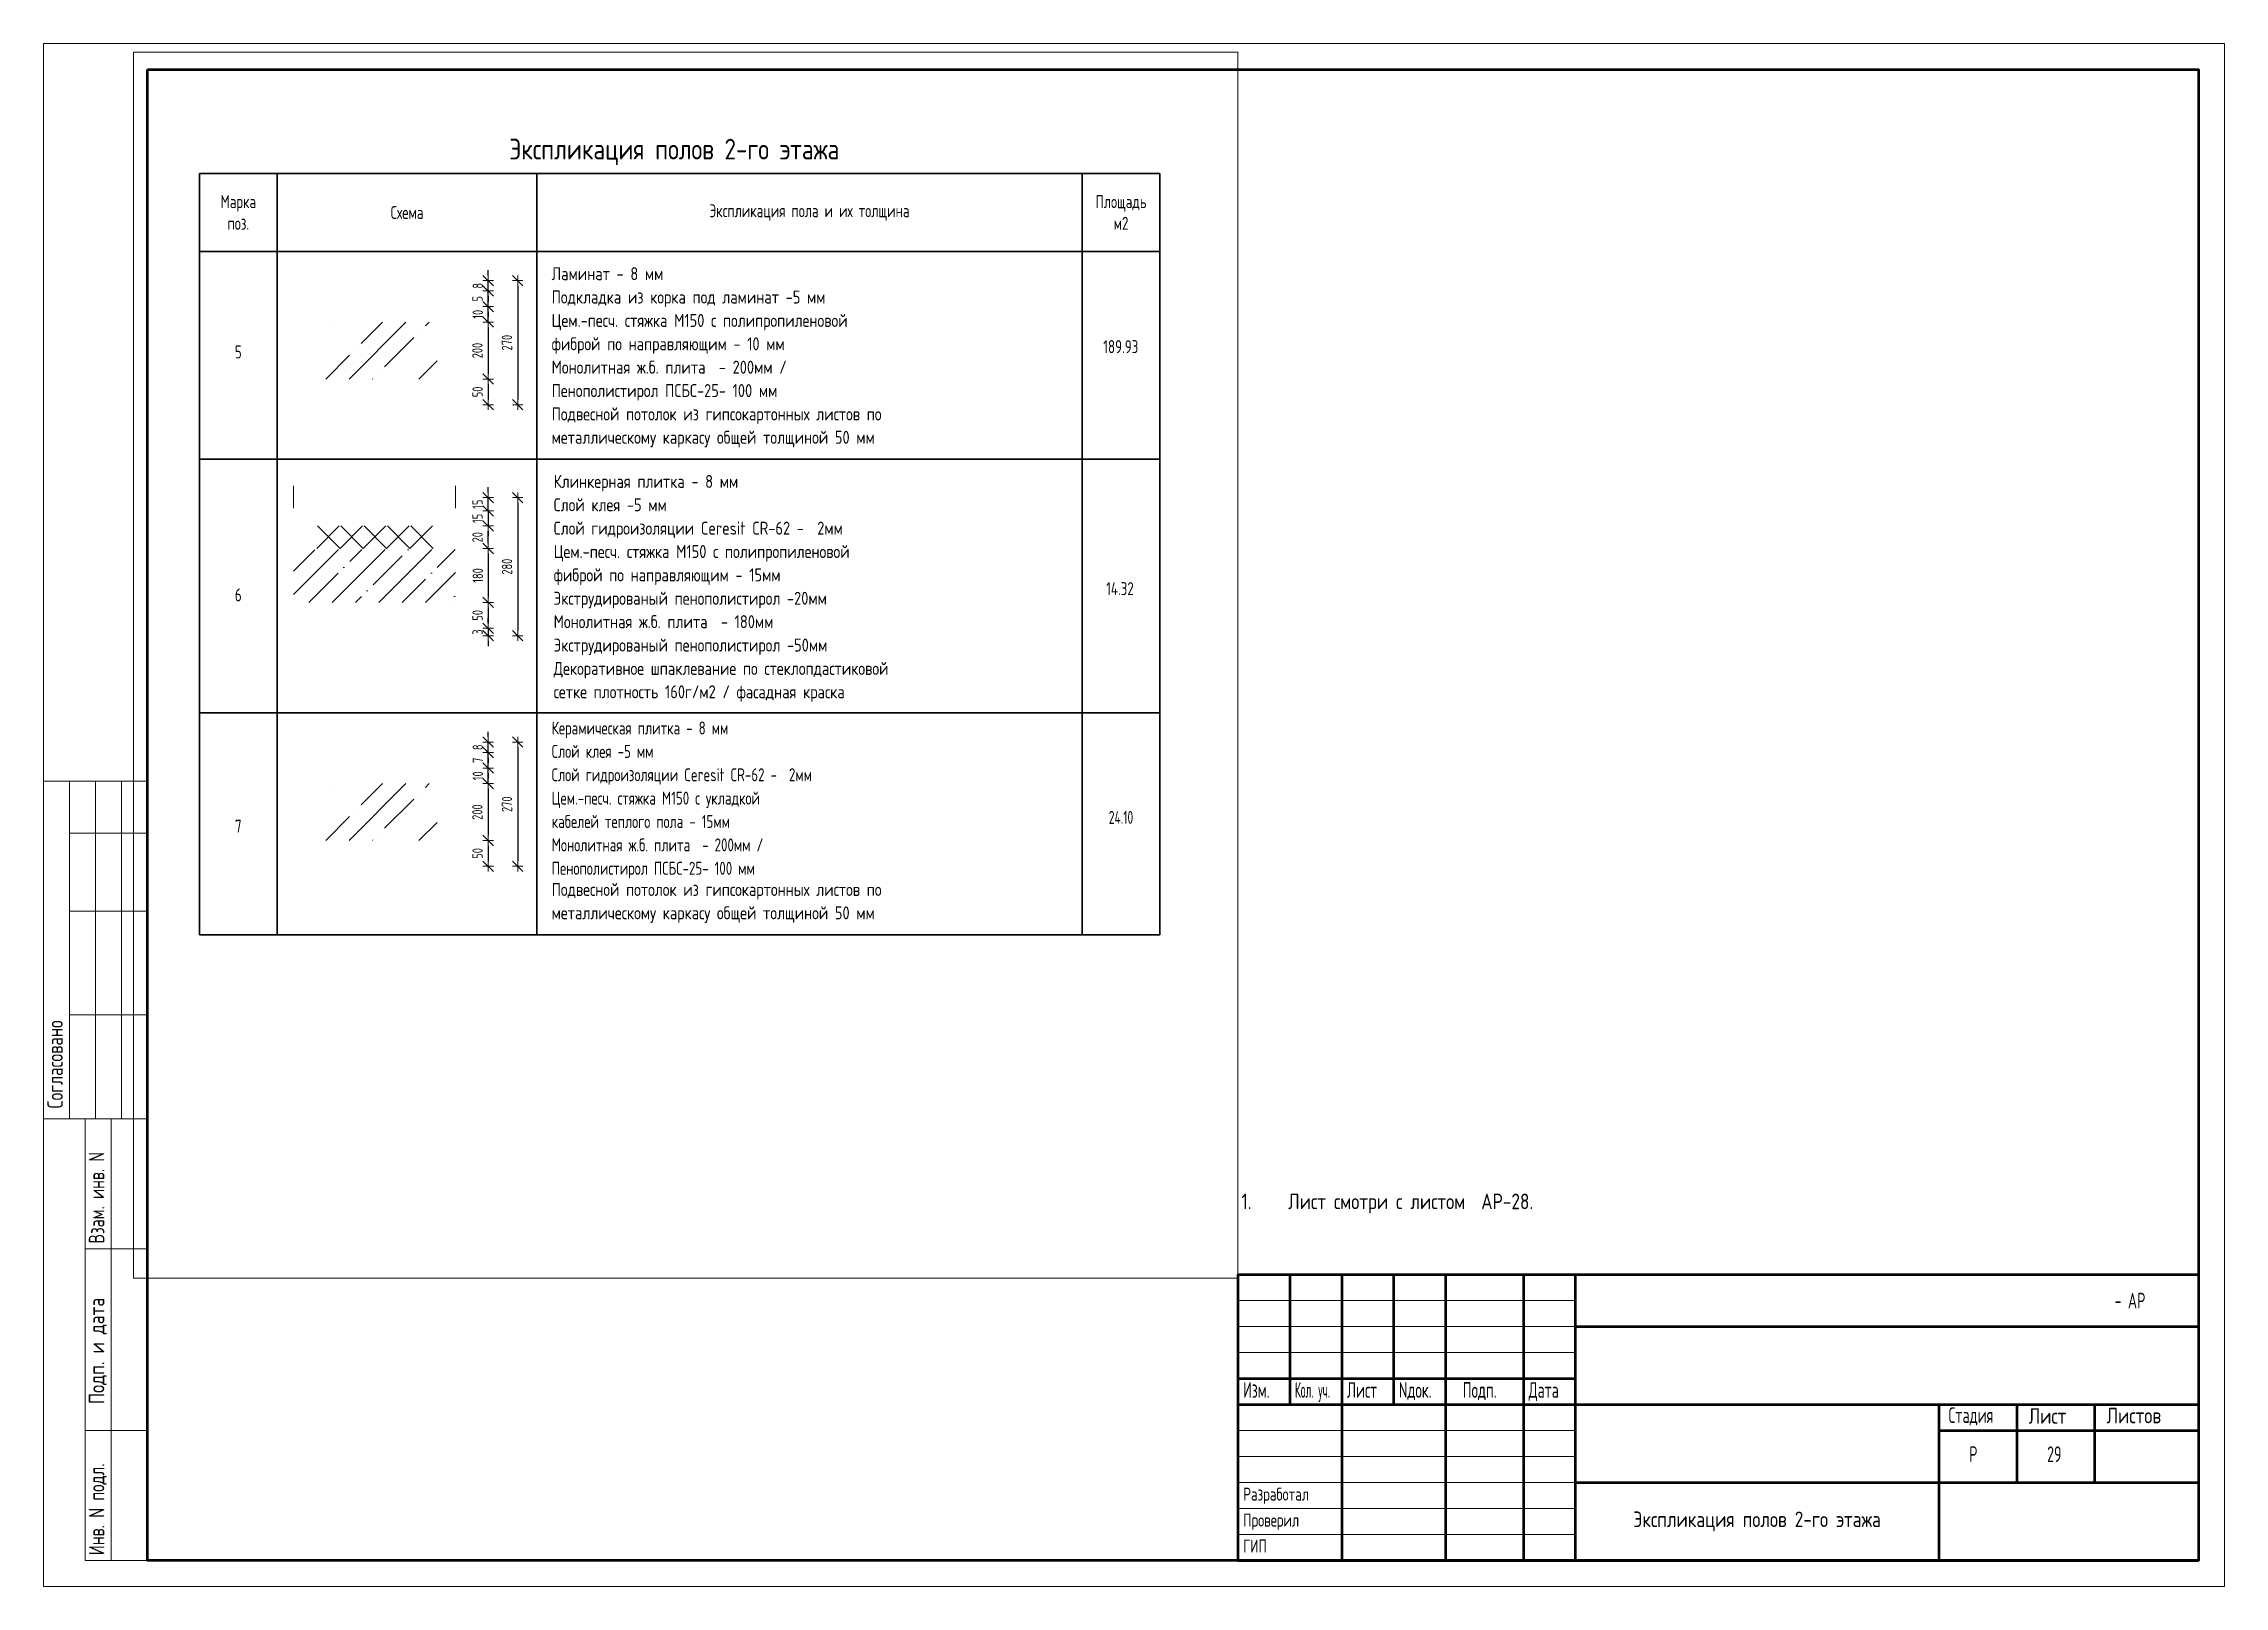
# Paper-space layout 'A29' of a CAD drawing. Header units: millimetres. Extents: x -3 to 417, y -3 to 294.
# The model-space entities are those that its viewports show. They can reach past a viewport. Long polylines and large blocks are cut down to what shows.
import ezdxf
from ezdxf.enums import TextEntityAlignment as Align

# ---------------------------------------------------------------- set-up
doc = ezdxf.new("R2010")
doc.units = ezdxf.units.MM
doc.header["$LTSCALE"] = 100
doc.header["$PDMODE"] = 35
for name, color, linetype, lineweight in [('0.5', 7, 'Continuous', 50), ('Примітки 0.09', 200, 'Continuous', 9), ('Розміри 0.09', 5, 'Continuous', 9), ('Тонкі 0.18', 142, 'Continuous', 18), ('Штрихування 0.09', 253, 'Continuous', 9)]:
    doc.layers.add(name, color=color, linetype=linetype, lineweight=lineweight)
doc.layers.add('ViewPorts', color=240, linetype='Continuous', plot=False)
doc.styles.add('GOST 2.304', font='CS_Gost2304.shx')
doc.styles.add('SPDS', font='SPDS.shx', dxfattribs={"width": 0.9})
doc.dimstyles.new('10_ Разм.цепочки_c выноск', dxfattribs={"dimscale": 100, "dimtxt": 2, "dimasz": 1, "dimexe": 2, "dimexo": 2, "dimgap": 1, "dimtad": 1, "dimdec": 0, "dimlfac": 0.1, "dimzin": 0, "dimdsep": 46, "dimtxsty": 'SPDS', "dimblk": 'dblk_0', "dimcen": 2, "dimdle": 1.5, "dimse1": 1, "dimse2": 1, "dimadec": 0, "dimazin": 0, "dimtfac": 1, "dimtdec": 0, "dimtix": 1, "dimtmove": 1, "dimatfit": 3, "dimfxl": 0, "dimtolj": 1, "dimtzin": 0, "dimarcsym": 0})

psp = doc.layouts.new('A29')

# ---------------------------------------------------------------- texts
at = {"layer": 'Примітки 0.09', "style": 'SPDS', "width": 0.805546}
psp.add_text('29', height=3, dxfattribs=at).set_placement((382.84, 20.77))
at = {"layer": 'Примітки 0.09', "color": 7, "char_height": 3, "style": 'SPDS'}
for s, insert, width, attachment_point in [('\\pi-6,l6,t9,12;{\\Fcs_gost2304|c204;\\W1;\\C256;1.^IЛист смотри с листом  \\C3;АР-2\\Fcs_gost2304|c0;8\\Fcs_gost2304|c204;\\C256;.}', (227.68, 72.43), 184.3063, 1), ('{\\W1;\\C256;Экспликация полов 2-го этажа }', (326.98, 9.33), 70, 5)]:
    psp.add_mtext(s, dxfattribs=dict(at, insert=insert, width=width, attachment_point=attachment_point))

msp = doc.modelspace()

# ---------------------------------------------------------------- texts
at = {"layer": 'Примітки 0.09', "style": 'SPDS'}
msp.add_text('Экспликация полов 2-го этажа ', height=400, dxfattribs=at).set_placement((120854.617, -239599.34), align=Align.CENTER)
at = {"layer": 'Примітки 0.09', "style": 'GOST 2.304'}
for s, p in [('Ламинат - 8 мм', (118388.605, -241922.437)), ('Подкладка из корка под ламинат -5 мм', (118388.605, -242372.437)), ('Цем.-песч. стяжка М150 с полипропиленовой', (118388.605, -242822.437)), ('фиброй по направляющим - 10 мм', (118388.605, -243272.437)), ('Монолитная ж.б. плита  - 200мм /', (118388.605, -243722.437)), ('Пенополистирол ПСБС-25- 100 мм', (118388.605, -244172.437)), ('Подвесной потолок из гипсокартонных листов по', (118388.605, -244622.437)), ('металлическому каркасу общей толщиной 50 мм', (118388.605, -245072.437)), ('Клинкерная плитка - 8 мм', (118427.776, -245921.228)), ('Слой клея -5 мм', (118427.776, -246371.228)), ('Слой гидроизоляции Ceresit CR-62 -  2мм', (118427.776, -246821.228)), ('Цем.-песч. стяжка М150 с полипропиленовой', (118427.776, -247271.228)), ('фиброй по направляющим - 15мм', (118427.776, -247721.228)), ('Экструдированый пенополистирол -20мм', (118427.776, -248171.228)), ('Монолитная ж.б. плита  - 180мм', (118427.776, -248621.228)), ('Экструдированый пенополистирол -50мм', (118427.776, -249071.228)), ('Декоративное шпаклевание по стеклопдастиковой', (118427.776, -249521.228)), ('сетке плотность 160г/м2 / фасадная краска', (118427.776, -249971.228)), ('Подвесной потолок из гипсокартонных листов по', (118388.605, -253776.038)), ('металлическому каркасу общей толщиной 50 мм', (118388.605, -254226.038))]:
    msp.add_text(s, height=250, dxfattribs=at).set_placement(p)
at = {"layer": 'Примітки 0.09', "style": 'SPDS'}
for s, width, p in [('5', 0.9, (112354.617, -243304.249)), ('189.93', 0.9, (129350.682, -243201.947)), ('14.32', 0.9, (129334.845, -247859.633)), ('6', 0.9, (112354.617, -247981.318)), ('7', 0.9, (112354.617, -252430.992)), ('24.10', 0.8, (129354.617, -252263.502))]:
    msp.add_text(s, height=250, dxfattribs=dict(at, width=width)).set_placement(p, align=Align.MIDDLE_CENTER)
at = {"layer": 'Примітки 0.09', "lineweight": 25, "style": 'SPDS', "width": 0.9}
for s, p in [('Керамическая плитка - 8 мм', (118390.229, -250667.942)), ('Слой клея -5 мм', (118390.229, -251117.942)), ('Слой гидроизоляции Ceresit CR-62 -  2мм', (118390.229, -251567.942)), ('Цем.-песч. стяжка М150 с укладкой', (118390.229, -252017.942)), ('кабелей теплого пола - 15мм', (118390.229, -252467.942)), ('Монолитная ж.б. плита  - 200мм /', (118390.229, -252917.942)), ('Пенополистирол ПСБС-25- 100 мм', (118390.229, -253367.942))]:
    msp.add_text(s, height=250, dxfattribs=at).set_placement(p)
at = {"layer": 'Примітки 0.09', "char_height": 250, "attachment_point": 5, "style": 'SPDS'}
for s, insert, width in [('Марка\\Pпоз.', (112354.617, -240618.985), 1500), ('Схема', (115604.617, -240618.985), 5000), ('Экспликация пола и их толщина', (123354.617, -240618.985), 10500), ('Площадь\\Pм2', (129354.617, -240618.985), 1500)]:
    msp.add_mtext(s, dxfattribs=dict(at, insert=insert, width=width))

# ---------------------------------------------------------------- blocks, each defined once
blk = doc.blocks.new('A$C1BD929A5')
at = {"layer": 'Тонкі 0.18', "color": 0, "extrusion": (1, 0, 0)}
for points, elevation in [([(8500, 0), (15000, 0)], -2000), ([(14000, 0), (15000, 0)], -1500), ([(14000, 0), (15000, 0)], -1000), ([(14000, 0), (15000, 0)], -500), ([(12500, 0), (14000, 0)], -1500), ([(12500, 0), (14000, 0)], -1000), ([(12500, 0), (14000, 0)], -500), ([(10500, 0), (12500, 0)], -1500), ([(10500, 0), (12500, 0)], -1000), ([(10500, 0), (12500, 0)], -500), ([(8500, 0), (10500, 0)], -1500), ([(8500, 0), (10500, 0)], -1000), ([(8500, 0), (10500, 0)], -500), ([(0, 0), (8500, 0)], -1200), ([(0, 0), (8500, 0)], -700)]:
    blk.add_lwpolyline(points, dxfattribs=dict(at, elevation=elevation))
at = {"layer": 'Тонкі 0.18', "color": 0, "extrusion": (0, 1, 0)}
for points, elevation in [([(2000, 0), (0, 0)], 15000), ([(1500, 0), (1000, 0)], 14000), ([(1000, 0), (500, 0)], 14000), ([(500, 0), (0, 0)], 14000), ([(1500, 0), (1000, 0)], 12500), ([(1000, 0), (500, 0)], 12500), ([(500, 0), (0, 0)], 12500), ([(1500, 0), (1000, 0)], 10500), ([(1000, 0), (500, 0)], 10500), ([(500, 0), (0, 0)], 10500), ([(2000, 0), (0, 0)], 8500), ([(1200, 0), (0, 0)], 8500), ([(1200, 0), (0, 0)], 6000), ([(1200, 0), (0, 0)], 2500)]:
    blk.add_lwpolyline(points, dxfattribs=dict(at, elevation=elevation))
at = {"layer": 'Тонкі 0.18', "color": 0, "extrusion": (1, 0, 0)}
blk.add_lwpolyline([(0, 0), (8500, 0)], dxfattribs=at)
at = {"layer": 'Тонкі 0.18', "color": 0, "extrusion": (0, 1, 0)}
blk.add_lwpolyline([(1200, 0), (0, 0)], dxfattribs=at)
at = {"layer": 'Тонкі 0.18', "color": 0, "ltscale": 0.01, "style": 'SPDS'}
for s, width, p in [('Согласовано', 0.95, (-1630, 8700)), ('Взам. инв. N', 0.898187, (-830, 6100)), ('Инв. N подл.', 0.909605, (-830, 100))]:
    blk.add_text(s, height=300, rotation=90, dxfattribs=dict(at, width=width)).set_placement(p)
blk.add_text('Подп. и дата', height=300, rotation=90, dxfattribs=at).set_placement((-830, 3010))
blk = doc.blocks.new('A$C2803562B')
at = {"color": 7, "lineweight": 50, "extrusion": (1, 0, 0)}
for points, elevation in [([(5500, 0), (5000, 0)], -17500), ([(5500, 0), (5000, 0)], -16500), ([(5500, 0), (5000, 0)], -15500), ([(5500, 0), (5000, 0)], -14500), ([(5500, 0), (5000, 0)], -13000), ([(5500, 0), (5000, 0)], -12000), ([(5000, 0), (4500, 0)], -17500), ([(5000, 0), (4500, 0)], -16500), ([(5000, 0), (4500, 0)], -15500), ([(5000, 0), (4500, 0)], -14500), ([(5000, 0), (4500, 0)], -13000), ([(5000, 0), (4500, 0)], -12000), ([(4500, 0), (4000, 0)], -17500), ([(4500, 0), (4000, 0)], -16500), ([(4500, 0), (4000, 0)], -15500), ([(4500, 0), (4000, 0)], -14500), ([(4500, 0), (4000, 0)], -13000), ([(4500, 0), (4000, 0)], -12000), ([(4000, 0), (3500, 0)], -17500), ([(4000, 0), (3500, 0)], -16500), ([(4000, 0), (3500, 0)], -15500), ([(4000, 0), (3500, 0)], -14500), ([(4000, 0), (3500, 0)], -13000), ([(4000, 0), (3500, 0)], -12000), ([(3500, 0), (3000, 0)], -17500), ([(3500, 0), (3000, 0)], -16500), ([(3500, 0), (3000, 0)], -15500), ([(3500, 0), (3000, 0)], -14500), ([(3500, 0), (3000, 0)], -13000), ([(3500, 0), (3000, 0)], -12000), ([(3000, 0), (2500, 0)], -16500), ([(3000, 0), (2500, 0)], -14500), ([(3000, 0), (2500, 0)], -13000), ([(3000, 0), (2500, 0)], -12000), ([(3000, 0), (2500, 0)], -5000), ([(3000, 0), (2500, 0)], -3500), ([(3000, 0), (2500, 0)], -2000), ([(2500, 0), (2000, 0)], -16500), ([(2500, 0), (2000, 0)], -14500), ([(2500, 0), (2000, 0)], -13000), ([(2500, 0), (2000, 0)], -12000), ([(2500, 0), (2000, 0)], -5000), ([(2500, 0), (2000, 0)], -3500), ([(2500, 0), (2000, 0)], -2000), ([(2000, 0), (1500, 0)], -16500), ([(2000, 0), (1500, 0)], -14500), ([(2000, 0), (1500, 0)], -13000), ([(2000, 0), (1500, 0)], -12000), ([(2000, 0), (1500, 0)], -5000), ([(2000, 0), (1500, 0)], -3500), ([(2000, 0), (1500, 0)], -2000), ([(1500, 0), (1000, 0)], -16500), ([(1500, 0), (1000, 0)], -14500), ([(1500, 0), (1000, 0)], -13000), ([(1500, 0), (1000, 0)], -12000), ([(1500, 0), (0, 0)], -5000), ([(1000, 0), (500, 0)], -16500), ([(1000, 0), (500, 0)], -14500), ([(1000, 0), (500, 0)], -13000), ([(1000, 0), (500, 0)], -12000), ([(500, 0), (0, 0)], -16500), ([(500, 0), (0, 0)], -14500), ([(500, 0), (0, 0)], -13000), ([(500, 0), (0, 0)], -12000)]:
    blk.add_lwpolyline(points, dxfattribs=dict(at, elevation=elevation))
at = {"color": 7, "extrusion": (0, 1, 0)}
for points, elevation in [([(18500, 0), (17500, 0)], 5000), ([(17500, 0), (16500, 0)], 5000), ([(16500, 0), (15500, 0)], 5000), ([(15500, 0), (14500, 0)], 5000), ([(14500, 0), (13000, 0)], 5000), ([(13000, 0), (12000, 0)], 5000), ([(18500, 0), (17500, 0)], 4500), ([(17500, 0), (16500, 0)], 4500), ([(16500, 0), (15500, 0)], 4500), ([(15500, 0), (14500, 0)], 4500), ([(14500, 0), (13000, 0)], 4500), ([(13000, 0), (12000, 0)], 4500), ([(18500, 0), (17500, 0)], 4000), ([(17500, 0), (16500, 0)], 4000), ([(16500, 0), (15500, 0)], 4000), ([(15500, 0), (14500, 0)], 4000), ([(14500, 0), (13000, 0)], 4000), ([(13000, 0), (12000, 0)], 4000), ([(18500, 0), (17500, 0)], 2500), ([(17500, 0), (16500, 0)], 2500), ([(16500, 0), (15500, 0)], 2500), ([(15500, 0), (14500, 0)], 2500), ([(14500, 0), (13000, 0)], 2500), ([(13000, 0), (12000, 0)], 2500), ([(18500, 0), (17500, 0)], 2000), ([(17500, 0), (16500, 0)], 2000), ([(16500, 0), (15500, 0)], 2000), ([(15500, 0), (14500, 0)], 2000), ([(14500, 0), (13000, 0)], 2000), ([(13000, 0), (12000, 0)], 2000), ([(18500, 0), (17500, 0)], 1500), ([(17500, 0), (16500, 0)], 1500), ([(16500, 0), (15500, 0)], 1500), ([(15500, 0), (14500, 0)], 1500), ([(14500, 0), (13000, 0)], 1500), ([(13000, 0), (12000, 0)], 1500), ([(18500, 0), (17500, 0)], 1000), ([(17500, 0), (16500, 0)], 1000), ([(16500, 0), (15500, 0)], 1000), ([(15500, 0), (14500, 0)], 1000), ([(14500, 0), (13000, 0)], 1000), ([(13000, 0), (12000, 0)], 1000), ([(18500, 0), (17500, 0)], 500), ([(17500, 0), (16500, 0)], 500), ([(16500, 0), (15500, 0)], 500), ([(15500, 0), (14500, 0)], 500), ([(14500, 0), (13000, 0)], 500), ([(13000, 0), (12000, 0)], 500)]:
    blk.add_lwpolyline(points, dxfattribs=dict(at, elevation=elevation))
at = {"color": 7, "lineweight": 50, "extrusion": (0, 1, 0)}
for points, elevation in [([(12000, 0), (5000, 0)], 4500), ([(5000, 0), (3500, 0)], 4500), ([(3500, 0), (2000, 0)], 4500), ([(2000, 0), (0, 0)], 4500), ([(18500, 0), (17500, 0)], 3500), ([(17500, 0), (16500, 0)], 3500), ([(16500, 0), (15500, 0)], 3500), ([(15500, 0), (14500, 0)], 3500), ([(14500, 0), (13000, 0)], 3500), ([(13000, 0), (12000, 0)], 3500), ([(18500, 0), (17500, 0)], 3000), ([(17500, 0), (16500, 0)], 3000), ([(16500, 0), (15500, 0)], 3000), ([(15500, 0), (14500, 0)], 3000), ([(14500, 0), (13000, 0)], 3000), ([(13000, 0), (12000, 0)], 3000), ([(12000, 0), (5000, 0)], 3000), ([(5000, 0), (3500, 0)], 3000), ([(3500, 0), (2000, 0)], 3000), ([(2000, 0), (0, 0)], 3000), ([(5000, 0), (3500, 0)], 2500), ([(3500, 0), (2000, 0)], 2500), ([(2000, 0), (0, 0)], 2500), ([(12000, 0), (5000, 0)], 1500), ([(5000, 0), (3500, 0)], 1500), ([(3500, 0), (2000, 0)], 1500), ([(2000, 0), (0, 0)], 1500)]:
    blk.add_lwpolyline(points, dxfattribs=dict(at, elevation=elevation))
at = {"extrusion": (0, 1, 0)}
blk.add_lwpolyline([(18500, 0), (0, 0)], dxfattribs=at)
at = {"layer": '0.5', "color": 0, "extrusion": (1, 0, 0), "elevation": -18500}
blk.add_lwpolyline([(5500, 0), (0, 0)], dxfattribs=at)
at = {"layer": '0.5', "color": 0, "extrusion": (0, 1, 0), "elevation": 5500}
blk.add_lwpolyline([(18500, 0), (0, 0)], dxfattribs=at)
at = {"layer": '0.5', "color": 0, "extrusion": (1, 0, 0)}
blk.add_lwpolyline([(5500, 0), (0, 0)], dxfattribs=at)
at = {"layer": '0.5', "color": 0, "extrusion": (0, 1, 0)}
blk.add_lwpolyline([(18500, 0), (0, 0)], dxfattribs=at)
at = {"color": 7, "style": 'SPDS'}
for s, height, width, p in [('- АР', 300, 0.805546, (-1613, 4850)), ('Изм.', 300, 0.8, (-18400, 3130)), ('Кол. уч.', 300, 0.6, (-17400, 3130)), ('Лист', 300, 0.8, (-16400, 3130)), ('Nдок.', 300, 0.8, (-15400, 3130)), ('Подп.', 300, 0.8, (-14169, 3130)), ('Дата', 300, 0.8, (-12900, 3130)), ('Стадия', 300, 0.805546, (-4811, 2646)), ('Р', 300, 0.805546, (-4415, 1895)), ('Разработал', 250, 0.9, (-18396, 1150)), ('Проверил', 250, 0.9, (-18396, 650)), ('ГИП', 250, 0.9, (-18396, 150))]:
    blk.add_text(s, height=height, dxfattribs=dict(at, width=width)).set_placement(p)
for s, p in [('Лист', (-3269, 2630)), ('Листов', (-1769, 2638))]:
    blk.add_text(s, height=300, dxfattribs=at).set_placement(p)
blk = doc.blocks.new('dblk_0')
at = {"color": 0, "linetype": 'ByBlock'}
for p, q in [((1, 1), (-1, -1)), ((-1, 0), (1, 0)), ((0, 1), (0, -1))]:
    blk.add_line(p, q, dxfattribs=at)
blk = doc.blocks.new('*D394')
at = {"layer": 'Defpoints', "color": 0, "ltscale": 100, "transparency": 16777216}
for p in [(116538, -242730), (116538, -243825), (117167, -243825)]:
    blk.add_point(p, dxfattribs=at)
at = {"layer": 'Розміри 0.09', "color": 0, "lineweight": -2, "ltscale": 100, "transparency": 16777216}
blk.add_line((117167, -242830), (117167, -243725), dxfattribs=at)
at = {"layer": 'Розміри 0.09', "color": 0, "lineweight": -2, "ltscale": 100, "transparency": 16777216, "xscale": 100, "yscale": 100, "zscale": 100}
for p, rotation in [((117167, -242730), 90), ((117167, -243825), 270)]:
    blk.add_blockref('dblk_0', p, dxfattribs=dict(at, rotation=rotation))
at = {"layer": 'Розміри 0.09', "color": 0, "ltscale": 100, "transparency": 16777216, "insert": (116959, -243277), "char_height": 200, "attachment_point": 5, "rotation": 90, "style": 'SPDS'}
blk.add_mtext('\\A1;200', dxfattribs=at)
blk = doc.blocks.new('*D395')
at = {"layer": 'Defpoints', "color": 0, "ltscale": 100, "transparency": 16777216}
for p in [(116538, -242130), (117167, -242130), (116538, -242430)]:
    blk.add_point(p, dxfattribs=at)
at = {"layer": 'Розміри 0.09', "color": 0, "lineweight": -2, "ltscale": 100, "transparency": 16777216}
for p, q in [((117167, -242030), (117167, -241930)), ((117167, -242430), (117167, -242130)), ((117167, -242530), (117167, -242630))]:
    blk.add_line(p, q, dxfattribs=at)
at = {"layer": 'Розміри 0.09', "color": 0, "lineweight": -2, "ltscale": 100, "transparency": 16777216, "xscale": 100, "yscale": 100, "zscale": 100}
for p, rotation in [((117167, -242130), 270), ((117167, -242430), 90)]:
    blk.add_blockref('dblk_0', p, dxfattribs=dict(at, rotation=rotation))
at = {"layer": 'Розміри 0.09', "color": 0, "ltscale": 100, "transparency": 16777216, "insert": (116963, -242280), "char_height": 200, "attachment_point": 5, "rotation": 90, "style": 'SPDS'}
blk.add_mtext('\\A1;5', dxfattribs=at)
blk = doc.blocks.new('*D396')
at = {"layer": 'Defpoints', "color": 0, "ltscale": 100, "transparency": 16777216}
for p in [(116538, -241930), (116538, -242130), (117167, -241930)]:
    blk.add_point(p, dxfattribs=at)
at = {"layer": 'Розміри 0.09', "color": 0, "lineweight": -2, "ltscale": 100, "transparency": 16777216}
for p, q in [((117167, -241830), (117167, -241730)), ((117167, -242130), (117167, -241930)), ((117167, -242230), (117167, -242330))]:
    blk.add_line(p, q, dxfattribs=at)
at = {"layer": 'Розміри 0.09', "color": 0, "lineweight": -2, "ltscale": 100, "transparency": 16777216, "xscale": 100, "yscale": 100, "zscale": 100}
for p, rotation in [((117167, -241930), 270), ((117167, -242130), 90)]:
    blk.add_blockref('dblk_0', p, dxfattribs=dict(at, rotation=rotation))
at = {"layer": 'Розміри 0.09', "color": 0, "ltscale": 100, "transparency": 16777216, "insert": (116967, -242030), "char_height": 200, "attachment_point": 5, "rotation": 90, "style": 'SPDS'}
blk.add_mtext('\\A1;8', dxfattribs=at)
blk = doc.blocks.new('*D397')
at = {"layer": 'Defpoints', "color": 0, "ltscale": 100, "transparency": 16777216}
for p in [(116538, -241930), (116538, -244321), (117737, -244321)]:
    blk.add_point(p, dxfattribs=at)
at = {"layer": 'Розміри 0.09', "color": 0, "lineweight": -2, "ltscale": 100, "transparency": 16777216}
blk.add_line((117737, -242030), (117737, -244221), dxfattribs=at)
at = {"layer": 'Розміри 0.09', "color": 0, "lineweight": -2, "ltscale": 100, "transparency": 16777216, "xscale": 100, "yscale": 100, "zscale": 100}
for p, rotation in [((117737, -241930), 90), ((117737, -244321), 270)]:
    blk.add_blockref('dblk_0', p, dxfattribs=dict(at, rotation=rotation))
at = {"layer": 'Розміри 0.09', "color": 0, "ltscale": 100, "transparency": 16777216, "insert": (117529, -243125), "char_height": 200, "attachment_point": 5, "rotation": 90, "style": 'SPDS'}
blk.add_mtext('\\A1;270', dxfattribs=at)
blk = doc.blocks.new('*D398')
at = {"layer": 'Defpoints', "color": 0, "ltscale": 100, "transparency": 16777216}
for p in [(116538, -243825), (116538, -244321), (117167, -244321)]:
    blk.add_point(p, dxfattribs=at)
at = {"layer": 'Розміри 0.09', "color": 0, "lineweight": -2, "ltscale": 100, "transparency": 16777216}
blk.add_line((117167, -243925), (117167, -244221), dxfattribs=at)
at = {"layer": 'Розміри 0.09', "color": 0, "lineweight": -2, "ltscale": 100, "transparency": 16777216, "xscale": 100, "yscale": 100, "zscale": 100}
for p, rotation in [((117167, -243825), 90), ((117167, -244321), 270)]:
    blk.add_blockref('dblk_0', p, dxfattribs=dict(at, rotation=rotation))
at = {"layer": 'Розміри 0.09', "color": 0, "ltscale": 100, "transparency": 16777216, "insert": (116963, -244073), "char_height": 200, "attachment_point": 5, "rotation": 90, "style": 'SPDS'}
blk.add_mtext('\\A1;50', dxfattribs=at)
blk = doc.blocks.new('*D399')
at = {"layer": 'Defpoints', "color": 0, "ltscale": 100, "transparency": 16777216}
for p in [(116538, -242430), (116538, -242728), (117167, -242430)]:
    blk.add_point(p, dxfattribs=at)
at = {"layer": 'Розміри 0.09', "color": 0, "lineweight": -2, "ltscale": 100, "transparency": 16777216}
for p, q in [((117167, -242330), (117167, -242230)), ((117167, -242728), (117167, -242430)), ((117167, -242828), (117167, -242928))]:
    blk.add_line(p, q, dxfattribs=at)
at = {"layer": 'Розміри 0.09', "color": 0, "lineweight": -2, "ltscale": 100, "transparency": 16777216, "xscale": 100, "yscale": 100, "zscale": 100}
for p, rotation in [((117167, -242430), 270), ((117167, -242728), 90)]:
    blk.add_blockref('dblk_0', p, dxfattribs=dict(at, rotation=rotation))
at = {"layer": 'Розміри 0.09', "color": 0, "ltscale": 100, "transparency": 16777216, "insert": (116967, -242579), "char_height": 200, "attachment_point": 5, "rotation": 90, "style": 'SPDS'}
blk.add_mtext('\\A1;10', dxfattribs=at)
blk = doc.blocks.new('*D457')
at = {"layer": 'Defpoints', "color": 0, "ltscale": 100, "transparency": 16777216}
for p in [(116538, -251614), (116538, -252709), (117167, -252709)]:
    blk.add_point(p, dxfattribs=at)
at = {"layer": 'Розміри 0.09', "color": 0, "lineweight": -2, "ltscale": 100, "transparency": 16777216}
blk.add_line((117167, -251714), (117167, -252609), dxfattribs=at)
at = {"layer": 'Розміри 0.09', "color": 0, "lineweight": -2, "ltscale": 100, "transparency": 16777216, "xscale": 100, "yscale": 100, "zscale": 100}
for p, rotation in [((117167, -251614), 90), ((117167, -252709), 270)]:
    blk.add_blockref('dblk_0', p, dxfattribs=dict(at, rotation=rotation))
at = {"layer": 'Розміри 0.09', "color": 0, "ltscale": 100, "transparency": 16777216, "insert": (116959, -252162), "char_height": 200, "attachment_point": 5, "rotation": 90, "style": 'SPDS'}
blk.add_mtext('\\A1;200', dxfattribs=at)
blk = doc.blocks.new('*D458')
at = {"layer": 'Defpoints', "color": 0, "ltscale": 100, "transparency": 16777216}
for p in [(116538, -251014), (117167, -251014), (116538, -251314)]:
    blk.add_point(p, dxfattribs=at)
at = {"layer": 'Розміри 0.09', "color": 0, "lineweight": -2, "ltscale": 100, "transparency": 16777216}
for p, q in [((117167, -250914), (117167, -250814)), ((117167, -251314), (117167, -251014)), ((117167, -251414), (117167, -251514))]:
    blk.add_line(p, q, dxfattribs=at)
at = {"layer": 'Розміри 0.09', "color": 0, "lineweight": -2, "ltscale": 100, "transparency": 16777216, "xscale": 100, "yscale": 100, "zscale": 100}
for p, rotation in [((117167, -251014), 270), ((117167, -251314), 90)]:
    blk.add_blockref('dblk_0', p, dxfattribs=dict(at, rotation=rotation))
at = {"layer": 'Розміри 0.09', "color": 0, "ltscale": 100, "transparency": 16777216, "insert": (116967, -251164), "char_height": 200, "attachment_point": 5, "rotation": 90, "style": 'SPDS'}
blk.add_mtext('\\A1;7', dxfattribs=at)
blk = doc.blocks.new('*D459')
at = {"layer": 'Defpoints', "color": 0, "ltscale": 100, "transparency": 16777216}
for p in [(116538, -250814), (116538, -251014), (117167, -250814)]:
    blk.add_point(p, dxfattribs=at)
at = {"layer": 'Розміри 0.09', "color": 0, "lineweight": -2, "ltscale": 100, "transparency": 16777216}
for p, q in [((117167, -250714), (117167, -250614)), ((117167, -251014), (117167, -250814)), ((117167, -251114), (117167, -251214))]:
    blk.add_line(p, q, dxfattribs=at)
at = {"layer": 'Розміри 0.09', "color": 0, "lineweight": -2, "ltscale": 100, "transparency": 16777216, "xscale": 100, "yscale": 100, "zscale": 100}
for p, rotation in [((117167, -250814), 270), ((117167, -251014), 90)]:
    blk.add_blockref('dblk_0', p, dxfattribs=dict(at, rotation=rotation))
at = {"layer": 'Розміри 0.09', "color": 0, "ltscale": 100, "transparency": 16777216, "insert": (116967, -250914), "char_height": 200, "attachment_point": 5, "rotation": 90, "style": 'SPDS'}
blk.add_mtext('\\A1;8', dxfattribs=at)
blk = doc.blocks.new('*D460')
at = {"layer": 'Defpoints', "color": 0, "ltscale": 100, "transparency": 16777216}
for p in [(116538, -250814), (116538, -253205), (117737, -253205)]:
    blk.add_point(p, dxfattribs=at)
at = {"layer": 'Розміри 0.09', "color": 0, "lineweight": -2, "ltscale": 100, "transparency": 16777216}
blk.add_line((117737, -250914), (117737, -253105), dxfattribs=at)
at = {"layer": 'Розміри 0.09', "color": 0, "lineweight": -2, "ltscale": 100, "transparency": 16777216, "xscale": 100, "yscale": 100, "zscale": 100}
for p, rotation in [((117737, -250814), 90), ((117737, -253205), 270)]:
    blk.add_blockref('dblk_0', p, dxfattribs=dict(at, rotation=rotation))
at = {"layer": 'Розміри 0.09', "color": 0, "ltscale": 100, "transparency": 16777216, "insert": (117529, -252010), "char_height": 200, "attachment_point": 5, "rotation": 90, "style": 'SPDS'}
blk.add_mtext('\\A1;270', dxfattribs=at)
blk = doc.blocks.new('*D461')
at = {"layer": 'Defpoints', "color": 0, "ltscale": 100, "transparency": 16777216}
for p in [(116538, -252709), (116538, -253205), (117167, -253205)]:
    blk.add_point(p, dxfattribs=at)
at = {"layer": 'Розміри 0.09', "color": 0, "lineweight": -2, "ltscale": 100, "transparency": 16777216}
blk.add_line((117167, -252809), (117167, -253105), dxfattribs=at)
at = {"layer": 'Розміри 0.09', "color": 0, "lineweight": -2, "ltscale": 100, "transparency": 16777216, "xscale": 100, "yscale": 100, "zscale": 100}
for p, rotation in [((117167, -252709), 90), ((117167, -253205), 270)]:
    blk.add_blockref('dblk_0', p, dxfattribs=dict(at, rotation=rotation))
at = {"layer": 'Розміри 0.09', "color": 0, "ltscale": 100, "transparency": 16777216, "insert": (116963, -252957), "char_height": 200, "attachment_point": 5, "rotation": 90, "style": 'SPDS'}
blk.add_mtext('\\A1;50', dxfattribs=at)
blk = doc.blocks.new('*D456')
at = {"layer": 'Defpoints', "color": 0, "ltscale": 100, "transparency": 16777216}
for p in [(116538, -251314), (117167, -251314), (116538, -251612)]:
    blk.add_point(p, dxfattribs=at)
at = {"layer": 'Розміри 0.09', "color": 0, "lineweight": -2, "ltscale": 100, "transparency": 16777216}
for p, q in [((117167, -251214), (117167, -251114)), ((117167, -251612), (117167, -251314)), ((117167, -251712), (117167, -251812))]:
    blk.add_line(p, q, dxfattribs=at)
at = {"layer": 'Розміри 0.09', "color": 0, "lineweight": -2, "ltscale": 100, "transparency": 16777216, "xscale": 100, "yscale": 100, "zscale": 100}
for p, rotation in [((117167, -251314), 270), ((117167, -251612), 90)]:
    blk.add_blockref('dblk_0', p, dxfattribs=dict(at, rotation=rotation))
at = {"layer": 'Розміри 0.09', "color": 0, "ltscale": 100, "transparency": 16777216, "insert": (116967, -251463), "char_height": 200, "attachment_point": 5, "rotation": 90, "style": 'SPDS'}
blk.add_mtext('\\A1;10', dxfattribs=at)
blk = doc.blocks.new('*D462')
at = {"layer": 'Defpoints', "color": 0, "ltscale": 100, "transparency": 16777216}
for p in [(116538, -246108), (117167, -246108), (116538, -246364)]:
    blk.add_point(p, dxfattribs=at)
at = {"layer": 'Розміри 0.09', "color": 0, "lineweight": -2, "ltscale": 100, "transparency": 16777216}
for p, q in [((117167, -246008), (117167, -245908)), ((117167, -246364), (117167, -246108)), ((117167, -246464), (117167, -246564))]:
    blk.add_line(p, q, dxfattribs=at)
at = {"layer": 'Розміри 0.09', "color": 0, "lineweight": -2, "ltscale": 100, "transparency": 16777216, "xscale": 100, "yscale": 100, "zscale": 100}
for p, rotation in [((117167, -246108), 270), ((117167, -246364), 90)]:
    blk.add_blockref('dblk_0', p, dxfattribs=dict(at, rotation=rotation))
at = {"layer": 'Розміри 0.09', "color": 0, "ltscale": 100, "transparency": 16777216, "insert": (116963, -246236), "char_height": 200, "attachment_point": 5, "rotation": 90, "style": 'SPDS'}
blk.add_mtext('\\A1;15', dxfattribs=at)
blk = doc.blocks.new('*D463')
at = {"layer": 'Defpoints', "color": 0, "ltscale": 100, "transparency": 16777216}
for p in [(116538, -246108), (116538, -248768), (117737, -248768)]:
    blk.add_point(p, dxfattribs=at)
at = {"layer": 'Розміри 0.09', "color": 0, "lineweight": -2, "ltscale": 100, "transparency": 16777216}
blk.add_line((117737, -246208), (117737, -248668), dxfattribs=at)
at = {"layer": 'Розміри 0.09', "color": 0, "lineweight": -2, "ltscale": 100, "transparency": 16777216, "xscale": 100, "yscale": 100, "zscale": 100}
for p, rotation in [((117737, -246108), 90), ((117737, -248768), 270)]:
    blk.add_blockref('dblk_0', p, dxfattribs=dict(at, rotation=rotation))
at = {"layer": 'Розміри 0.09', "color": 0, "ltscale": 100, "transparency": 16777216, "insert": (117529, -247438), "char_height": 200, "attachment_point": 5, "rotation": 90, "style": 'SPDS'}
blk.add_mtext('\\A1;280', dxfattribs=at)
blk = doc.blocks.new('*D464')
at = {"layer": 'Defpoints', "color": 0, "ltscale": 100, "transparency": 16777216}
for p in [(116538, -247088), (116538, -248125), (117167, -248125)]:
    blk.add_point(p, dxfattribs=at)
at = {"layer": 'Розміри 0.09', "color": 0, "lineweight": -2, "ltscale": 100, "transparency": 16777216}
blk.add_line((117167, -247188), (117167, -248025), dxfattribs=at)
at = {"layer": 'Розміри 0.09', "color": 0, "lineweight": -2, "ltscale": 100, "transparency": 16777216, "xscale": 100, "yscale": 100, "zscale": 100}
for p, rotation in [((117167, -247088), 90), ((117167, -248125), 270)]:
    blk.add_blockref('dblk_0', p, dxfattribs=dict(at, rotation=rotation))
at = {"layer": 'Розміри 0.09', "color": 0, "ltscale": 100, "transparency": 16777216, "insert": (116967, -247607), "char_height": 200, "attachment_point": 5, "rotation": 90, "style": 'SPDS'}
blk.add_mtext('\\A1;180', dxfattribs=at)
blk = doc.blocks.new('*D465')
at = {"layer": 'Defpoints', "color": 0, "ltscale": 100, "transparency": 16777216}
for p in [(116538, -248125), (116538, -248624), (117167, -248624)]:
    blk.add_point(p, dxfattribs=at)
at = {"layer": 'Розміри 0.09', "color": 0, "lineweight": -2, "ltscale": 100, "transparency": 16777216}
blk.add_line((117167, -248225), (117167, -248524), dxfattribs=at)
at = {"layer": 'Розміри 0.09', "color": 0, "lineweight": -2, "ltscale": 100, "transparency": 16777216, "xscale": 100, "yscale": 100, "zscale": 100}
for p, rotation in [((117167, -248125), 90), ((117167, -248624), 270)]:
    blk.add_blockref('dblk_0', p, dxfattribs=dict(at, rotation=rotation))
at = {"layer": 'Розміри 0.09', "color": 0, "ltscale": 100, "transparency": 16777216, "insert": (116963, -248374), "char_height": 200, "attachment_point": 5, "rotation": 90, "style": 'SPDS'}
blk.add_mtext('\\A1;50', dxfattribs=at)
blk = doc.blocks.new('*D466')
at = {"layer": 'Defpoints', "color": 0, "ltscale": 100, "transparency": 16777216}
for p in [(116538, -246364), (116538, -246653), (117167, -246653)]:
    blk.add_point(p, dxfattribs=at)
at = {"layer": 'Розміри 0.09', "color": 0, "lineweight": -2, "ltscale": 100, "transparency": 16777216}
for p, q in [((117167, -246264), (117167, -246164)), ((117167, -246364), (117167, -246653)), ((117167, -246753), (117167, -246853))]:
    blk.add_line(p, q, dxfattribs=at)
at = {"layer": 'Розміри 0.09', "color": 0, "lineweight": -2, "ltscale": 100, "transparency": 16777216, "xscale": 100, "yscale": 100, "zscale": 100}
for p, rotation in [((117167, -246364), 270), ((117167, -246653), 90)]:
    blk.add_blockref('dblk_0', p, dxfattribs=dict(at, rotation=rotation))
at = {"layer": 'Розміри 0.09', "color": 0, "ltscale": 100, "transparency": 16777216, "insert": (116963, -246509), "char_height": 200, "attachment_point": 5, "rotation": 90, "style": 'SPDS'}
blk.add_mtext('\\A1;15', dxfattribs=at)
blk = doc.blocks.new('*D467')
at = {"layer": 'Defpoints', "color": 0, "ltscale": 100, "transparency": 16777216}
for p in [(116538, -248624), (116538, -248768), (117167, -248768)]:
    blk.add_point(p, dxfattribs=at)
at = {"layer": 'Розміри 0.09', "color": 0, "lineweight": -2, "ltscale": 100, "transparency": 16777216}
for p, q in [((117167, -248524), (117167, -248424)), ((117167, -248624), (117167, -248768)), ((117167, -248868), (117167, -248968))]:
    blk.add_line(p, q, dxfattribs=at)
at = {"layer": 'Розміри 0.09', "color": 0, "lineweight": -2, "ltscale": 100, "transparency": 16777216, "xscale": 100, "yscale": 100, "zscale": 100}
for p, rotation in [((117167, -248624), 270), ((117167, -248768), 90)]:
    blk.add_blockref('dblk_0', p, dxfattribs=dict(at, rotation=rotation))
at = {"layer": 'Розміри 0.09', "color": 0, "ltscale": 100, "transparency": 16777216, "insert": (116963, -248696), "char_height": 200, "attachment_point": 5, "rotation": 90, "style": 'SPDS'}
blk.add_mtext('\\A1;3', dxfattribs=at)
blk = doc.blocks.new('*D468')
at = {"layer": 'Defpoints', "color": 0, "ltscale": 100, "transparency": 16777216}
for p in [(116538, -246653), (117167, -246653), (116538, -247088)]:
    blk.add_point(p, dxfattribs=at)
at = {"layer": 'Розміри 0.09', "color": 0, "lineweight": -2, "ltscale": 100, "transparency": 16777216}
blk.add_line((117167, -246988), (117167, -246753), dxfattribs=at)
at = {"layer": 'Розміри 0.09', "color": 0, "lineweight": -2, "ltscale": 100, "transparency": 16777216, "xscale": 100, "yscale": 100, "zscale": 100}
for p, rotation in [((117167, -246653), 90), ((117167, -247088), 270)]:
    blk.add_blockref('dblk_0', p, dxfattribs=dict(at, rotation=rotation))
at = {"layer": 'Розміри 0.09', "color": 0, "ltscale": 100, "transparency": 16777216, "insert": (116959, -246871), "char_height": 200, "attachment_point": 5, "rotation": 90, "style": 'SPDS'}
blk.add_mtext('\\A1;20', dxfattribs=at)

# ---------------------------------------------------------------- dimensions: what is measured, and where the dimension line sits
at = {"layer": 'Розміри 0.09', "color": 1, "ltscale": 100}
for base, p1, p2, text, picture, middle in [((117166.84, -241929.973), (116537.741, -242129.973), (116537.741, -241929.973), '8', '*D396', (116966.84, -242029.973)), ((117736.539, -244320.647), (116537.741, -241929.973), (116537.741, -244320.647), '270', '*D397', (117528.793, -243125.31)), ((117166.84, -242129.973), (116537.741, -242429.973), (116537.741, -242129.973), '5', '*D395', (116962.698, -242279.973)), ((117166.84, -242429.973), (116537.741, -242727.848), (116537.741, -242429.973), '10', '*D399', (116966.84, -242578.91)), ((117166.84, -243824.896), (116537.741, -242729.973), (116537.741, -243824.896), '200', '*D394', (116959.094, -243277.434)), ((117166.84, -244320.647), (116537.741, -243824.896), (116537.741, -244320.647), '50', '*D398', (116962.698, -244072.771)), ((117166.84, -246108.107), (116537.741, -246364.296), (116537.741, -246108.107), '15', '*D462', (116962.698, -246236.201)), ((117736.539, -248767.73), (116537.741, -246108.107), (116537.741, -248767.73), '280', '*D463', (117528.793, -247437.919)), ((117166.84, -246653.103), (116537.741, -246364.296), (116537.741, -246653.103), '15', '*D466', (116962.698, -246508.699)), ((117166.84, -246653.103), (116537.741, -247088.319), (116537.741, -246653.103), '20', '*D468', (116959.094, -246870.711)), ((117166.84, -248124.88), (116537.741, -247088.319), (116537.741, -248124.88), '180', '*D464', (116966.84, -247606.599)), ((117166.84, -248767.73), (116537.741, -248623.724), (116537.741, -248767.73), '3', '*D467', (116962.698, -248695.727)), ((117166.84, -250814.455), (116537.741, -251014.455), (116537.741, -250814.455), '8', '*D459', (116966.84, -250914.455)), ((117736.539, -253205.129), (116537.741, -250814.455), (116537.741, -253205.129), '270', '*D460', (117528.793, -252009.792)), ((117166.84, -251014.455), (116537.741, -251314.455), (116537.741, -251014.455), '7', '*D458', (116966.84, -251164.455)), ((117166.84, -251314.455), (116537.741, -251612.331), (116537.741, -251314.455), '10', '*D456', (116966.84, -251463.393)), ((117166.84, -252709.378), (116537.741, -251614.455), (116537.741, -252709.378), '200', '*D457', (116959.094, -252161.917)), ((117166.84, -253205.129), (116537.741, -252709.378), (116537.741, -253205.129), '50', '*D461', (116962.698, -252957.254))]:
    dim = msp.add_linear_dim(base=base, p1=p1, p2=p2, angle=90, text=text, dimstyle='10_ Разм.цепочки_c выноск', override={"dimlfac": 0.1, "dimtxsty": 'SPDS', "dimtolj": 1}, dxfattribs=at)
    dim.commit()
    dim.dimension.update_dxf_attribs({"geometry": picture, "text_midpoint": middle})
dim = msp.add_linear_dim(base=(117166.84, -248623.724), p1=(116537.741, -248124.88), p2=(116537.741, -248623.724), angle=90, text='50', dimstyle='10_ Разм.цепочки_c выноск', dxfattribs=at)
dim.commit()
dim.dimension.update_dxf_attribs({"geometry": '*D465', "text_midpoint": (116962.698, -248374.302)})

# ---------------------------------------------------------------- hatches: boundary and pattern name
at = {"layer": 'Штрихування 0.09', "ltscale": 0.75}
h = msp.add_hatch(dxfattribs=at)
h.set_pattern_fill('ANSI35', color=256, scale=100, style=0)
h.set_pattern_definition([(45, (113265.27, -248124.9), (-449.01, 449.01), []), (45, (113714.3, -248124.9), (-449.01, 449.01), [793.75, -158.75, 0, -158.75])])
h.paths.add_polyline_path([(116537.741, -247104.549), (113415.267, -247104.549), (113415.267, -247565.82), (113565.267, -247640.82), (113265.267, -247790.82), (113415.267, -247865.82), (113415.267, -248124.88), (116537.741, -248124.88), (116537.741, -247865.82), (116387.741, -247790.82), (116687.741, -247640.82), (116537.741, -247565.82)])

# ---------------------------------------------------------------- linework, layer by layer
at = {"layer": '0.5', "lineweight": 30}
for p, q in [((111604.617, -239868.985), (130104.617, -239868.985)), ((111604.617, -239868.985), (111604.617, -254523.317)), ((113104.617, -239868.985), (113104.617, -254523.317)), ((118104.617, -239868.985), (118104.617, -254523.317)), ((128604.617, -250067.704), (128604.617, -239868.985)), ((128604.617, -239868.985), (128604.617, -254523.317)), ((130104.617, -239868.985), (130104.617, -254523.317)), ((111604.617, -241368.985), (130104.617, -241368.985)), ((111604.617, -245370.495), (130104.617, -245370.495)), ((111604.617, -245370.495), (130104.617, -245370.495)), ((111604.617, -245370.495), (130104.617, -245370.495)), ((111604.617, -250253.468), (130104.617, -250253.468)), ((111604.617, -254523.317), (130104.617, -254523.317))]:
    msp.add_line(p, q, dxfattribs=at)
at = {"layer": 'Тонкі 0.18', "ltscale": 0.75}
for p, q in [((113415.267, -246308.107), (113415.267, -245881.928)), ((116537.741, -246308.107), (116537.741, -245881.928))]:
    msp.add_line(p, q, dxfattribs=at)
at = {"layer": 'Штрихування 0.09', "ltscale": 0.75}
for p, q in [((114487.323, -243824.896), (115582.246, -242729.973)), ((114722.772, -243140.434), (115133.234, -242729.973)), ((115957.557, -242803.675), (116031.259, -242729.973)), ((114161.506, -242803.675), (114161.506, -242803.675)), ((115171.785, -243589.447), (115733.051, -243028.181)), ((115845.304, -242915.928), (115845.304, -242915.928)), ((114038.311, -243824.896), (114498.266, -243364.941)), ((114610.519, -243252.688), (114610.519, -243252.688)), ((115834.362, -243824.896), (116182.064, -243477.194)), ((114936.336, -243824.896), (114947.279, -243813.954)), ((115059.532, -243701.7), (115059.532, -243701.7)), ((113864.279, -247088.319), (114299.495, -246653.103)), ((114313.292, -247088.319), (113878.076, -246653.103)), ((114313.292, -247088.319), (114748.508, -246653.103)), ((114762.305, -247088.319), (114327.089, -246653.103)), ((114762.305, -247088.319), (115197.521, -246653.103)), ((115211.318, -247088.319), (114776.102, -246653.103)), ((115211.318, -247088.319), (115646.534, -246653.103)), ((115660.331, -247088.319), (115225.115, -246653.103)), ((115660.331, -247088.319), (116095.547, -246653.103)), ((116109.344, -247088.319), (115674.128, -246653.103)), ((114161.506, -251688.157), (114161.506, -251688.157)), ((114487.323, -252709.378), (115582.246, -251614.455)), ((114722.772, -252024.917), (115133.234, -251614.455)), ((115171.785, -252473.93), (115733.051, -251912.664)), ((115845.304, -251800.41), (115845.304, -251800.41)), ((115957.557, -251688.157), (116031.259, -251614.455)), ((114038.311, -252709.378), (114498.266, -252249.423)), ((114610.519, -252137.17), (114610.519, -252137.17)), ((115834.362, -252709.378), (116182.064, -252361.677)), ((114936.336, -252709.378), (114947.279, -252698.436)), ((115059.532, -252586.183), (115059.532, -252586.183))]:
    msp.add_line(p, q, dxfattribs=at)

msp.set_redraw_order([(e.dxf.handle, doc.entitydb.next_handle()) for e in msp.query("TEXT MTEXT ATTDEF DIMENSION ARC_DIMENSION")])  # texts and dimensions are drawn at this point

# ---------------------------------------------------------------- linework, layer by layer
at = {"layer": '0.5', "ltscale": 0.01}
psp.add_lwpolyline([(16.98, 288.8), (411.98, 288.8), (411.98, 1.83), (16.98, 1.83)], close=True, dxfattribs=at)
at = {"layer": 'Штрихування 0.09', "ltscale": 0.01}
psp.add_lwpolyline([(-3.02, 293.8), (416.98, 293.8), (416.98, -3.17), (-3.02, -3.17)], close=True, dxfattribs=at)

# ---------------------------------------------------------------- block references
at = {"xscale": 0.009999999999990905, "yscale": 0.009999999999990905, "zscale": 0.009999999999990905}
psp.add_blockref('A$C1BD929A5', (16.98, 1.83), dxfattribs=at)
at = {"layer": 'Тонкі 0.18', "xscale": 0.009999999999990905, "yscale": 0.009999999999990905, "zscale": 0.009999999999990905}
psp.add_blockref('A$C2803562B', (411.98, 1.83), dxfattribs=at)

psp.set_redraw_order([(e.dxf.handle, doc.entitydb.next_handle()) for e in psp.query("TEXT MTEXT ATTDEF DIMENSION ARC_DIMENSION")])  # texts and dimensions are drawn at this point

# ---------------------------------------------------------------- viewports
at = {"layer": 'ViewPorts', "ltscale": 0.01}
psp.add_viewport(center=(120.63, 174.15), size=(212.7, 236.056), view_center_point=(120969.598, -249333.804), view_height=23605.5581, dxfattribs=at)

doc.saveas('drawing.dxf')
